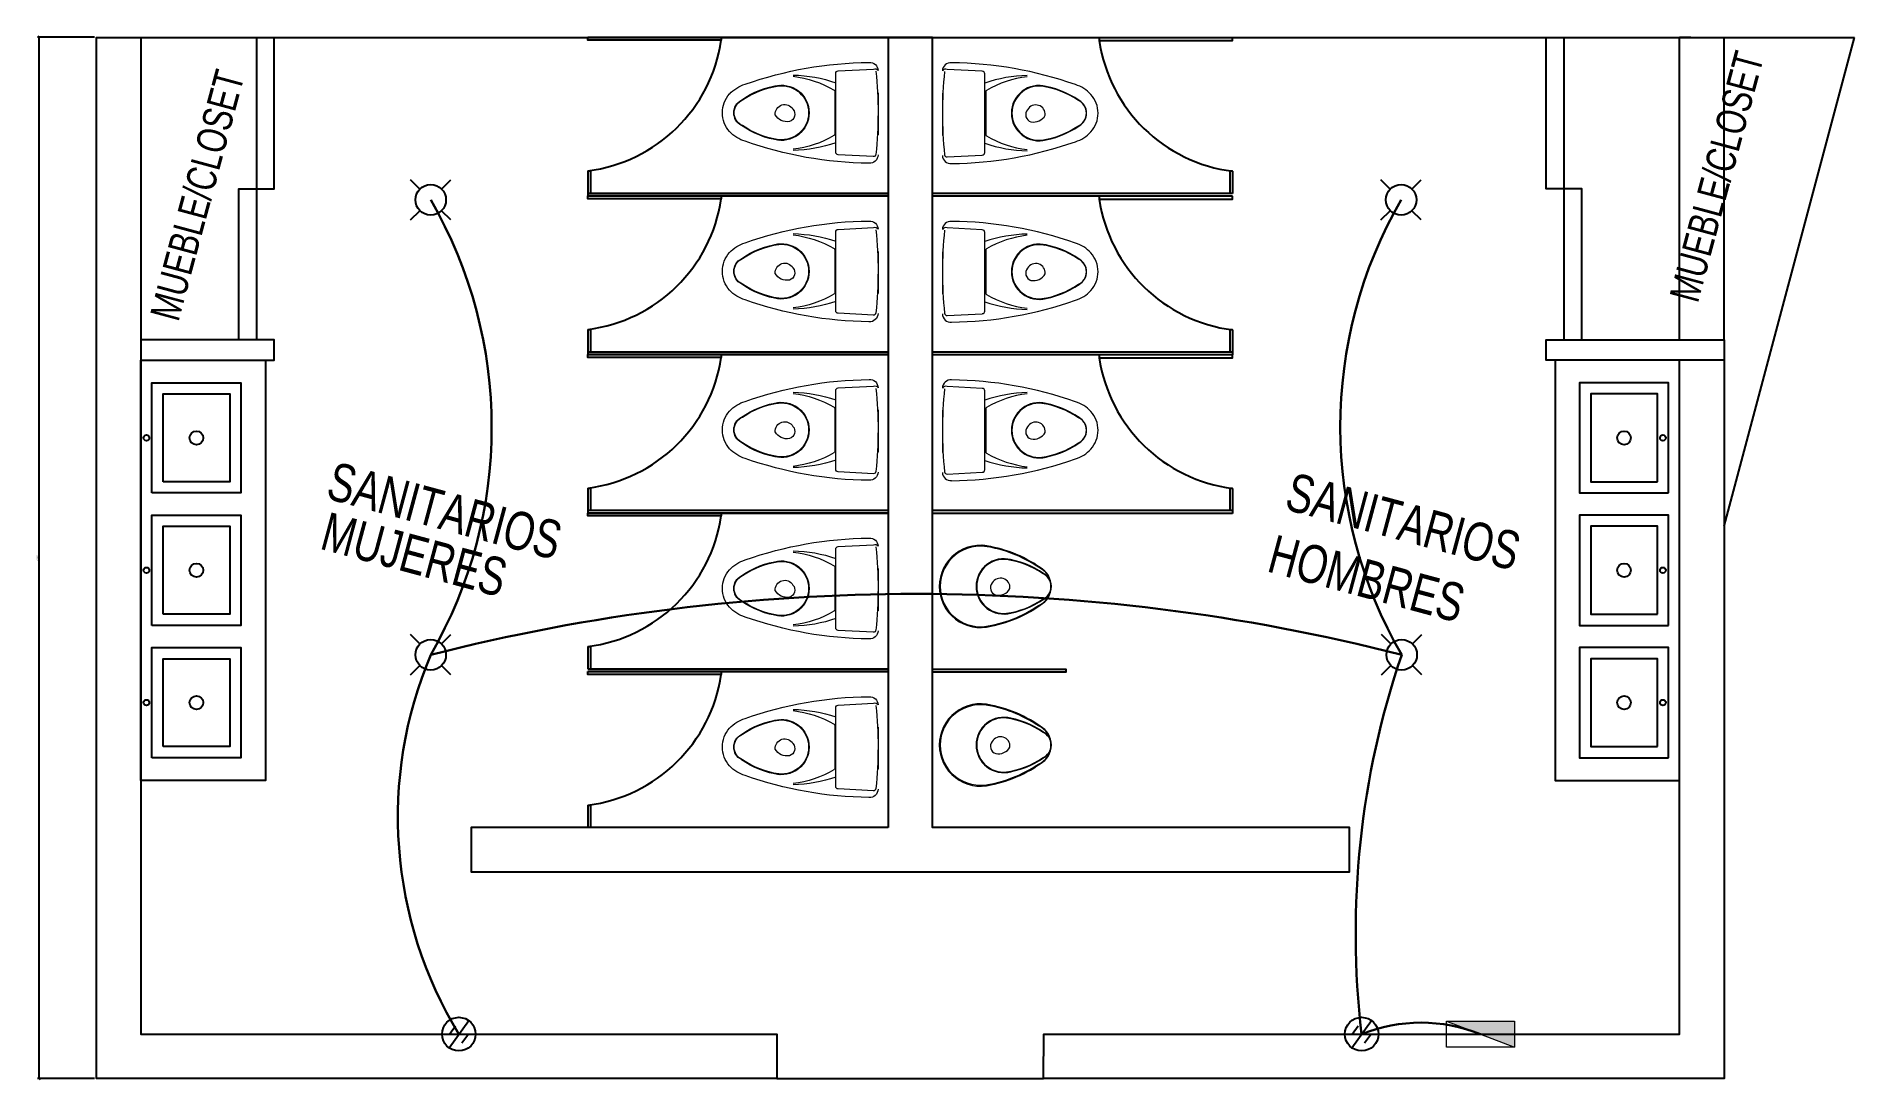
# Model space of a CAD drawing. Header units: millimetres. Extents: x 2875 to 3081, y 1731 to 1865.
# Drawn here: x 2874.9 to 3012.7, y 1778.3 to 1857.3 of the extents above; entities that cross this region are included whole.
import ezdxf
from ezdxf.lldxf.tags import DXFTag

# ---------------------------------------------------------------- set-up
doc = ezdxf.new("R2010")
doc.units = ezdxf.units.MM
doc.layers.add('COTAS', color=202, linetype='Continuous', lineweight=0)
doc.layers.add('MOVILIARIO SANITARIO', color=142, linetype='Continuous', lineweight=0)
doc.layers.add('www.dwgautocad.com', color=7, linetype='Continuous')
doc.styles.add('ARRAY BASE$0$STYLE1', font='swissc.ttf', dxfattribs={"width": 0.9})
doc.styles.get("Standard").update_dxf_attribs({"font": 'arial.ttf'})
tags = doc.linetypes.add('ARRAY BASE$0$CACHE', pattern=[0.24, 0.12, -0.12]).pattern_tags.tags
tags[6:7] = [DXFTag(74, 4), DXFTag(75, 0), DXFTag(340, '0'), DXFTag(46, 1.0), DXFTag(50, 0.0), DXFTag(44, 0.0), DXFTag(45, 0.0)]
tags[4:5] = [DXFTag(74, 4), DXFTag(75, 0), DXFTag(340, '0'), DXFTag(46, 1.0), DXFTag(50, 0.0), DXFTag(44, 0.0), DXFTag(45, 0.0)]
doc.dimstyles.new('metros anotativo', dxfattribs={"dimtxt": 0.12, "dimasz": 0.15, "dimexe": 0.125, "dimexo": 0.15, "dimgap": 0.0652, "dimtad": 1, "dimzin": 1, "dimdsep": 46, "dimtxsty": 'Standard', "dimblk": 'OBLIQUE', "dimcen": 0, "dimadec": 0, "dimazin": 0, "dimtfac": 1, "dimtix": 1, "dimtmove": 0, "dimatfit": 3, "dimfxl": 0.3, "dimarcsym": 0})

msp = doc.modelspace()

# ---------------------------------------------------------------- texts
at = {"lineweight": 0, "style": 'ARRAY BASE$0$STYLE1', "width": 0.9}
for s, height, rotation, p in [('MUEBLE/CLOSET', 2.24296, 74.95, (3000.781, 1837.067)), ('MUEBLE/CLOSET', 2.24296, 74.95, (2885.629, 1835.656)), ('SANITARIOS', 2.896, 344.95, (2896.716, 1822.367)), ('SANITARIOS', 2.896, 344.95, (2969.36, 1821.551)), ('MUJERES', 2.896, 344.95, (2896.258, 1818.551)), ('HOMBRES', 2.896, 344.95, (2968.031, 1816.838))]:
    msp.add_text(s, height=height, rotation=rotation, dxfattribs=at).set_placement(p)

# ---------------------------------------------------------------- blocks, each defined once
blk = doc.blocks.new('TAZA')
at = {"lineweight": 0}
for p, q in [((165.5389, 500.0497), (165.3809, 500.0579)), ((165.5498, 499.8612), (165.5498, 500.0382)), ((165.3598, 499.9512), (165.3598, 499.7615)), ((165.5544, 499.9576), (165.5544, 499.8612)), ((165.5499, 499.6842), (165.5498, 499.8612)), ((165.5544, 499.8612), (165.5545, 499.7647)), ((165.3809, 499.6644), (165.539, 499.6727))]:
    blk.add_line(p, q, dxfattribs=at)
for centre, radius, start, end in [((165.3966, 500.0509), 0.0368, 84.189, 180.01), ((165.374, 500.0433), 0.0161, 64.904, 152.06013), ((167.1924, 499.8617), 1.8326, 174.16613, 180.01759), ((165.3845, 498.3654), 1.7222, 70.56938, 89.47271), ((165.5383, 500.0382), 0.0115, 0.01, 87.01), ((165.7581, 499.382), 0.6489, 91.47367, 108.71939), ((165.7975, 499.5533), 0.4752, 96.78563, 120.29354), ((165.5613, 499.9577), 0.00691, 120.29354, 180.01), ((165.7939, 499.8612), 0.1243, 75.1531, 180.01), ((165.7939, 499.8612), 0.1216, 77.25801, 180.01), ((165.7526, 499.6042), 0.3843, 54.75384, 82.7148), ((165.7507, 499.5978), 0.3884, 55.83157, 81.76985), ((165.9139, 499.8421), 0.1537, 42.34763, 73.53768), ((165.9336, 499.8613), 0.1262, 0.01, 41.96988), ((167.1924, 499.8612), 1.8326, 180.00241, 185.85387), ((165.7939, 499.8612), 0.1243, 180.01, 284.8669), ((165.7939, 499.8612), 0.1216, 180.01, 282.76199), ((165.768, 499.8547), 0.034, 139.25036, 252.70004), ((165.7794, 499.8554), 0.0428, 355.25829, 149.96856), ((165.9438, 499.8613), 0.0631, 0.01, 66.52644), ((165.9438, 499.8613), 0.0631, 293.49356, 0.01), ((165.9438, 499.8613), 0.0645, 0.01, 61.67657), ((165.9438, 499.8613), 0.0645, 298.34343, 0.01), ((165.9336, 499.8613), 0.1262, 318.05012, 0.01), ((165.7695, 499.8814), 0.0602, 258.98417, 330.70607), ((165.7525, 500.1182), 0.3843, 277.3052, 305.26616), ((165.7506, 500.1247), 0.3884, 278.25015, 304.18843), ((165.9138, 499.8804), 0.1537, 286.48232, 317.67237), ((165.384, 501.3569), 1.7222, 270.54729, 289.45062), ((165.7579, 500.3405), 0.6489, 251.30061, 268.54633), ((165.5614, 499.7647), 0.00691, 180.01, 239.72646), ((165.7974, 500.1691), 0.4752, 239.72646, 263.23437), ((165.3967, 499.6715), 0.0368, 180.01, 275.831), ((165.3804, 499.6754), 0.0111, 185.85387, 273.01), ((165.5383, 499.6842), 0.0115, 273.01, 0.01)]:
    blk.add_arc(centre, radius, start, end, dxfattribs=at)
blk = doc.blocks.new('2')
at = {"layer": 'www.dwgautocad.com'}
for p, q in [((-3.6212, 5.9463), (-3.6629, 5.9881)), ((-3.524, 5.9463), (-3.4822, 5.9881)), ((-3.6629, 5.8074), (-3.6212, 5.8491)), ((-3.4822, 5.8074), (-3.524, 5.8491))]:
    blk.add_line(p, q, dxfattribs=at)
blk.add_circle((-3.5726, 5.8977), 0.0687, dxfattribs=at)
blk = doc.blocks.new('5')
at = {"layer": 'www.dwgautocad.com'}
for p, q in [((-3.6071, 5.0938), (-3.5186, 5.2162)), ((-3.6048, 5.1552), (-3.5783, 5.1919)), ((-3.5496, 5.1152), (-3.523, 5.1519))]:
    blk.add_line(p, q, dxfattribs=at)
blk.add_circle((-3.5629, 5.155), 0.0755, dxfattribs=at)
blk = doc.blocks.new('1')
at = {"layer": 'www.dwgautocad.com', "lineweight": 0}
h = blk.add_hatch(color=256, dxfattribs=at)
h.dxf.hatch_style = 1
h.paths.add_polyline_path([(-3.3828, 6.1822), (-3.6885, 6.1822), (-3.3828, 6.0655)])
blk.add_line((-3.6885, 6.1822), (-3.3828, 6.0655), dxfattribs=at)
blk.add_lwpolyline([(-3.6885, 6.1822), (-3.3828, 6.1822), (-3.3828, 6.0655), (-3.6885, 6.0655)], close=True, dxfattribs=at)
blk = doc.blocks.new('_Oblique')
at = {"color": 0, "linetype": 'ByBlock', "lineweight": -2}
blk.add_line((-0.5, -0.5), (0.5, 0.5), dxfattribs=at)
blk = doc.blocks.new('*D92')
at = {"layer": 'COTAS', "color": 0, "lineweight": -2, "ltscale": 2, "transparency": 16777216}
for p, q in [((2879.27, 1857.27), (2874.95, 1857.27)), ((2875.08, 1778.4), (2875.08, 1857.27)), ((2879.27, 1778.4), (2874.95, 1778.4))]:
    blk.add_line(p, q, dxfattribs=at)
at = {"layer": 'Defpoints', "color": 0, "ltscale": 2, "transparency": 16777216}
for p in [(2875.08, 1857.27), (2879.42, 1857.27), (2879.42, 1778.4)]:
    blk.add_point(p, dxfattribs=at)
at = {"layer": 'COTAS', "color": 0, "lineweight": -2, "ltscale": 2, "transparency": 16777216, "xscale": 0.15, "yscale": 0.15, "zscale": 0.15}
for p, rotation in [((2875.08, 1857.27), 90), ((2875.08, 1778.4), 270)]:
    blk.add_blockref('_Oblique', p, dxfattribs=dict(at, rotation=rotation))
at = {"layer": 'COTAS', "color": 0, "ltscale": 2, "transparency": 16777216, "insert": (2874.95, 1817.83), "char_height": 0.12, "attachment_point": 5, "rotation": 90}
blk.add_mtext('78.87', dxfattribs=at)

# ---------------------------------------------------------------- dimensions: what is measured, and where the dimension line sits
at = {"layer": 'COTAS', "ltscale": 2}
dim = msp.add_linear_dim(base=(2875.076, 1857.266), p1=(2879.419, 1778.397), p2=(2879.419, 1857.266), angle=90, dimstyle='metros anotativo', dxfattribs=at)
dim.commit()
dim.dimension.update_dxf_attribs({"geometry": '*D92', "text_midpoint": (2874.95, 1817.831)})

# ---------------------------------------------------------------- linework, layer by layer
for p, q in [((2879.419, 1857.266), (2882.79, 1857.266)), ((2939.414, 1857.266), (2916.663, 1857.266)), ((3000.25, 1857.266), (2999.408, 1857.266)), ((3002.778, 1820.241), (3012.671, 1857.266)), ((3002.778, 1857.266), (3012.671, 1857.266)), ((2916.663, 1847.154), (2916.663, 1845.469)), ((2916.663, 1847.154), (2916.877, 1847.154)), ((2916.877, 1847.154), (2916.877, 1845.469)), ((2965.534, 1847.126), (2965.32, 1847.126)), ((2965.32, 1847.126), (2965.32, 1845.44)), ((2965.534, 1847.126), (2965.534, 1845.44)), ((2916.663, 1845.469), (2939.414, 1845.469)), ((2916.663, 1845.469), (2916.663, 1845.255)), ((2916.663, 1845.255), (2939.414, 1845.255)), ((2939.414, 1845.255), (2916.663, 1845.255)), ((2965.534, 1845.44), (2942.784, 1845.44)), ((2965.534, 1845.226), (2942.784, 1845.226)), ((2916.663, 1835.144), (2916.663, 1833.458)), ((2916.663, 1835.144), (2916.877, 1835.144)), ((2916.877, 1835.144), (2916.877, 1833.458)), ((2965.534, 1835.115), (2965.32, 1835.115)), ((2965.32, 1835.115), (2965.32, 1833.43)), ((2965.534, 1835.115), (2965.534, 1833.43)), ((2916.663, 1833.458), (2939.414, 1833.458)), ((2916.663, 1833.458), (2916.663, 1833.244)), ((2916.663, 1833.244), (2939.414, 1833.244)), ((2939.414, 1833.244), (2916.663, 1833.244)), ((2965.534, 1833.43), (2942.784, 1833.43)), ((2965.534, 1833.216), (2942.784, 1833.216)), ((2965.534, 1833.43), (2965.534, 1833.216)), ((2916.663, 1823.133), (2916.663, 1821.448)), ((2916.663, 1823.133), (2916.877, 1823.133)), ((2916.877, 1823.133), (2916.877, 1821.448)), ((2965.534, 1823.104), (2965.32, 1823.104)), ((2965.32, 1823.104), (2965.32, 1821.419)), ((2965.534, 1823.104), (2965.534, 1821.419)), ((2916.663, 1821.448), (2939.414, 1821.448)), ((2916.663, 1821.448), (2916.663, 1821.234)), ((2916.663, 1821.234), (2939.414, 1821.234)), ((2939.414, 1821.234), (2916.663, 1821.234)), ((2965.534, 1821.419), (2942.784, 1821.419)), ((2965.534, 1821.205), (2942.784, 1821.205)), ((2965.534, 1821.419), (2965.534, 1821.205)), ((2916.663, 1811.122), (2916.663, 1809.437)), ((2916.663, 1811.122), (2916.877, 1811.122)), ((2916.877, 1811.122), (2916.877, 1809.437)), ((2916.663, 1809.437), (2939.414, 1809.437)), ((2916.663, 1809.223), (2939.414, 1809.223)), ((2939.414, 1809.223), (2916.663, 1809.223)), ((2916.663, 1799.112), (2916.663, 1797.427)), ((2916.663, 1799.112), (2916.877, 1799.112)), ((2916.877, 1799.112), (2916.877, 1797.427)), ((2930.987, 1778.397), (2951.21, 1778.397))]:
    msp.add_line(p, q)
at = {"linetype": 'ARRAY BASE$0$CACHE'}
for p, q in [((2999.408, 1834.344), (2999.408, 1857.266)), ((3002.778, 1834.344), (3002.778, 1857.266))]:
    msp.add_line(p, q, dxfattribs=at)
for points in [[(2882.79, 1857.266), (2882.79, 1781.768), (2930.988, 1781.768), (2930.987, 1778.397), (2879.419, 1778.397), (2879.419, 1857.266), (3002.778, 1857.266)], [(2891.553, 1857.266), (2891.553, 1834.344), (2890.205, 1834.344), (2890.205, 1845.805), (2892.901, 1845.805), (2892.901, 1857.266)], [(2990.644, 1857.266), (2990.644, 1834.344), (2991.993, 1834.344), (2991.993, 1845.805), (2989.296, 1845.805), (2989.296, 1857.266)], [(2882.79, 1832.827), (2892.901, 1832.827), (2892.901, 1834.344), (2882.79, 1834.344)], [(3002.778, 1832.827), (2989.296, 1832.827), (2989.296, 1834.344), (3002.778, 1834.344)], [(3002.778, 1834.344), (3002.778, 1778.397), (3000.25, 1778.397)], [(2882.79, 1832.827), (2892.227, 1832.827), (2892.227, 1800.976), (2882.79, 1800.976), (2882.79, 1832.827)], [(3002.778, 1820.241), (3002.778, 1778.397), (2951.21, 1778.397), (2951.211, 1781.768), (2999.408, 1781.768), (2999.408, 1832.827)], [(2999.408, 1832.827), (2989.97, 1832.827), (2989.97, 1800.976), (2999.408, 1800.976), (2999.408, 1832.827)], [(2883.633, 1822.758), (2883.633, 1831.1), (2890.373, 1831.1), (2890.373, 1822.758), (2883.633, 1822.758)], [(2998.565, 1822.758), (2998.565, 1831.1), (2991.824, 1831.1), (2991.824, 1822.758), (2998.565, 1822.758)], [(2883.633, 1812.731), (2883.633, 1821.073), (2890.373, 1821.073), (2890.373, 1812.731), (2883.633, 1812.731)], [(2998.565, 1812.731), (2998.565, 1821.073), (2991.824, 1821.073), (2991.824, 1812.731), (2998.565, 1812.731)], [(2883.633, 1802.704), (2883.633, 1811.046), (2890.373, 1811.046), (2890.373, 1802.704), (2883.633, 1802.704)], [(2998.565, 1802.704), (2998.565, 1811.046), (2991.824, 1811.046), (2991.824, 1802.704), (2998.565, 1802.704)], [(2942.784, 1809.408), (2952.895, 1809.408), (2952.895, 1809.194), (2942.784, 1809.194), (2942.784, 1809.408)]]:
    msp.add_lwpolyline(points)
for points in [[(2939.414, 1797.427), (2907.816, 1797.427), (2907.816, 1794.056), (2974.382, 1794.056), (2974.382, 1797.427), (2942.784, 1797.427), (2942.784, 1857.266), (2939.414, 1857.266)], [(2916.663, 1857.266), (2926.774, 1857.266), (2926.774, 1857.052), (2916.663, 1857.052)], [(2965.534, 1857.237), (2955.423, 1857.237), (2955.423, 1857.023), (2965.534, 1857.023)], [(2916.663, 1845.255), (2926.774, 1845.255), (2926.774, 1845.041), (2916.663, 1845.041)], [(2965.534, 1845.226), (2955.423, 1845.226), (2955.423, 1845.012), (2965.534, 1845.012)], [(2916.663, 1833.244), (2926.774, 1833.244), (2926.774, 1833.03), (2916.663, 1833.03)], [(2965.534, 1833.216), (2955.423, 1833.216), (2955.423, 1833.002), (2965.534, 1833.002)], [(2884.475, 1823.601), (2884.475, 1830.257), (2889.531, 1830.257), (2889.531, 1823.601)], [(2997.722, 1823.601), (2997.722, 1830.257), (2992.667, 1830.257), (2992.667, 1823.601)], [(2916.663, 1821.234), (2926.774, 1821.234), (2926.774, 1821.02), (2916.663, 1821.02)], [(2884.475, 1813.573), (2884.475, 1820.23), (2889.531, 1820.23), (2889.531, 1813.573)], [(2997.722, 1813.573), (2997.722, 1820.23), (2992.667, 1820.23), (2992.667, 1813.573)], [(2884.475, 1803.546), (2884.475, 1810.203), (2889.531, 1810.203), (2889.531, 1803.546)], [(2997.722, 1803.546), (2997.722, 1810.203), (2992.667, 1810.203), (2992.667, 1803.546)], [(2916.663, 1809.223), (2926.774, 1809.223), (2926.774, 1809.009), (2916.663, 1809.009)]]:
    msp.add_lwpolyline(points, close=True)
for centre, radius in [((2887.003, 1826.929), 0.517), ((2995.194, 1826.929), 0.517), ((2883.211, 1826.929), 0.219), ((2998.144, 1826.929), 0.219), ((2883.211, 1816.902), 0.219), ((2887.003, 1816.902), 0.517), ((2995.194, 1816.902), 0.517), ((2998.144, 1816.902), 0.219), ((2883.211, 1806.875), 0.219), ((2887.003, 1806.875), 0.517), ((2995.194, 1806.875), 0.517), ((2998.144, 1806.875), 0.219)]:
    msp.add_circle(centre, radius)
for centre, start, end in [((2915.211, 1858.752), 277.13734, 351.63698), ((2966.987, 1858.723), 188.36302, 262.86266), ((2915.211, 1846.741), 277.13734, 351.63698), ((2966.987, 1846.712), 188.36302, 262.86266), ((2915.211, 1834.73), 277.13734, 351.63698), ((2966.987, 1834.702), 188.36302, 262.86266), ((2915.211, 1822.72), 277.13734, 351.63698), ((2915.211, 1810.709), 277.13734, 351.63698)]:
    msp.add_arc(centre, 11.688, start, end)
at = {"color": 114, "lineweight": 30, "true_color": 0x139b48}
for centre, radius, start, end in [((2874.918, 1827.731), 34.456, 330, 30), ((3008.067, 1827.772), 34.374, 150, 210.15744), ((2941.552, 1666.028), 149.087, 75.71198, 104.28802), ((2933.848, 1798.214), 31.579, 157.09818, 211.3855), ((3040.085, 1789.45), 65.23, 161.17081, 186.76396), ((2979.811, 1770.536), 12.1, 68.16002, 111.83998)]:
    msp.add_arc(centre, radius, start, end, dxfattribs=at)
at = {"layer": 'MOVILIARIO SANITARIO', "lineweight": 0}
for centre, radius, start, end in [((2946.42, 1815.679), 3.118, 75.1531, 180.01), ((2946.42, 1815.679), 3.049, 77.25801, 180.01), ((2948.183, 1815.679), 2.095, 75.1531, 180.01), ((2948.183, 1815.679), 2.049, 77.25801, 180.01), ((2945.384, 1809.233), 9.636, 54.75384, 82.7148), ((2945.338, 1809.071), 9.741, 55.83157, 81.76985), ((2947.487, 1811.347), 6.476, 54.75384, 82.7148), ((2947.456, 1811.239), 6.546, 55.83157, 81.76985), ((2947.938, 1815.581), 0.721, 355.25829, 149.96856), ((2950.178, 1815.679), 1.582, 0.01, 66.52644), ((2950.178, 1815.679), 1.617, 0.01, 61.67657), ((2950.708, 1815.679), 1.063, 0.01, 66.52644), ((2950.708, 1815.679), 1.087, 0.01, 61.67657), ((2946.42, 1815.679), 3.118, 180.01, 284.8669), ((2946.42, 1815.679), 3.049, 180.01, 282.76199), ((2948.183, 1815.679), 2.095, 180.01, 284.8669), ((2948.183, 1815.679), 2.049, 180.01, 282.76199), ((2947.747, 1815.568), 0.572, 139.25036, 252.70004), ((2947.771, 1816.018), 1.015, 258.98417, 330.70607), ((2950.178, 1815.679), 1.582, 293.49356, 0.01), ((2950.178, 1815.679), 1.617, 298.34343, 0.01), ((2950.708, 1815.679), 1.063, 293.49356, 0.01), ((2950.708, 1815.679), 1.087, 298.34343, 0.01), ((2945.382, 1822.124), 9.636, 277.3052, 305.26616), ((2945.335, 1822.286), 9.741, 278.25015, 304.18843), ((2947.485, 1820.01), 6.476, 277.3052, 305.26616), ((2947.454, 1820.119), 6.546, 278.25015, 304.18843), ((2946.42, 1803.668), 3.118, 75.1531, 180.01), ((2946.42, 1803.668), 3.049, 77.25801, 180.01), ((2945.384, 1797.222), 9.636, 54.75384, 82.7148), ((2945.338, 1797.06), 9.741, 55.83157, 81.76985), ((2948.183, 1803.668), 2.095, 75.1531, 180.01), ((2948.183, 1803.668), 2.049, 77.25801, 180.01), ((2947.487, 1799.337), 6.476, 54.75384, 82.7148), ((2947.456, 1799.228), 6.546, 55.83157, 81.76985), ((2947.747, 1803.558), 0.572, 139.25036, 252.70004), ((2947.938, 1803.571), 0.721, 355.25829, 149.96856), ((2950.178, 1803.669), 1.582, 0.01, 66.52644), ((2950.178, 1803.669), 1.617, 0.01, 61.67657), ((2950.708, 1803.669), 1.063, 0.01, 66.52644), ((2950.708, 1803.669), 1.087, 0.01, 61.67657), ((2946.42, 1803.668), 3.118, 180.01, 284.8669), ((2946.42, 1803.668), 3.049, 180.01, 282.76199), ((2948.183, 1803.668), 2.095, 180.01, 284.8669), ((2948.183, 1803.668), 2.049, 180.01, 282.76199), ((2947.771, 1804.008), 1.015, 258.98417, 330.70607), ((2947.485, 1808), 6.476, 277.3052, 305.26616), ((2947.454, 1808.108), 6.546, 278.25015, 304.18843), ((2950.178, 1803.669), 1.582, 293.49356, 0.01), ((2950.178, 1803.669), 1.617, 298.34343, 0.01), ((2950.708, 1803.669), 1.063, 293.49356, 0.01), ((2950.708, 1803.669), 1.087, 298.34343, 0.01), ((2945.382, 1810.113), 9.636, 277.3052, 305.26616), ((2945.335, 1810.275), 9.741, 278.25015, 304.18843)]:
    msp.add_arc(centre, radius, start, end, dxfattribs=at)

# ---------------------------------------------------------------- block references
at = {"layer": 'MOVILIARIO SANITARIO', "color": 1, "yscale": 16.85225357646481, "zscale": 16.85225357646481}
for p, xscale in [((5725.343, -6572.234), -16.85225357646481), ((156.855, -6572.263), 16.85225357646481), ((5725.343, -6584.245), -16.85225357646481), ((156.855, -6584.273), 16.85225357646481), ((5725.343, -6596.255), -16.85225357646481), ((156.855, -6596.284), 16.85225357646481), ((5725.343, -6608.266), -16.85225357646481), ((5725.343, -6620.276), -16.85225357646481)]:
    msp.add_blockref('TAZA', p, dxfattribs=dict(at, xscale=xscale))
at = {"layer": 'www.dwgautocad.com', "xscale": 16.85225357646481, "yscale": 16.85225357646481, "zscale": 16.85225357646481}
for name, p in [('2', (2964.964, 1745.569)), ('2', (3038.504, 1745.569)), ('2', (2964.964, 1711.113)), ('2', (3038.552, 1711.113)), ('5', (2966.932, 1694.894)), ('5', (3035.352, 1694.894)), ('1', (3043.896, 1678.567))]:
    msp.add_blockref(name, p, dxfattribs=at)

msp.set_redraw_order([(e.dxf.handle, doc.entitydb.next_handle()) for e in msp.query("TEXT MTEXT ATTDEF DIMENSION ARC_DIMENSION")])  # texts and dimensions are drawn at this point

doc.saveas('drawing.dxf')
